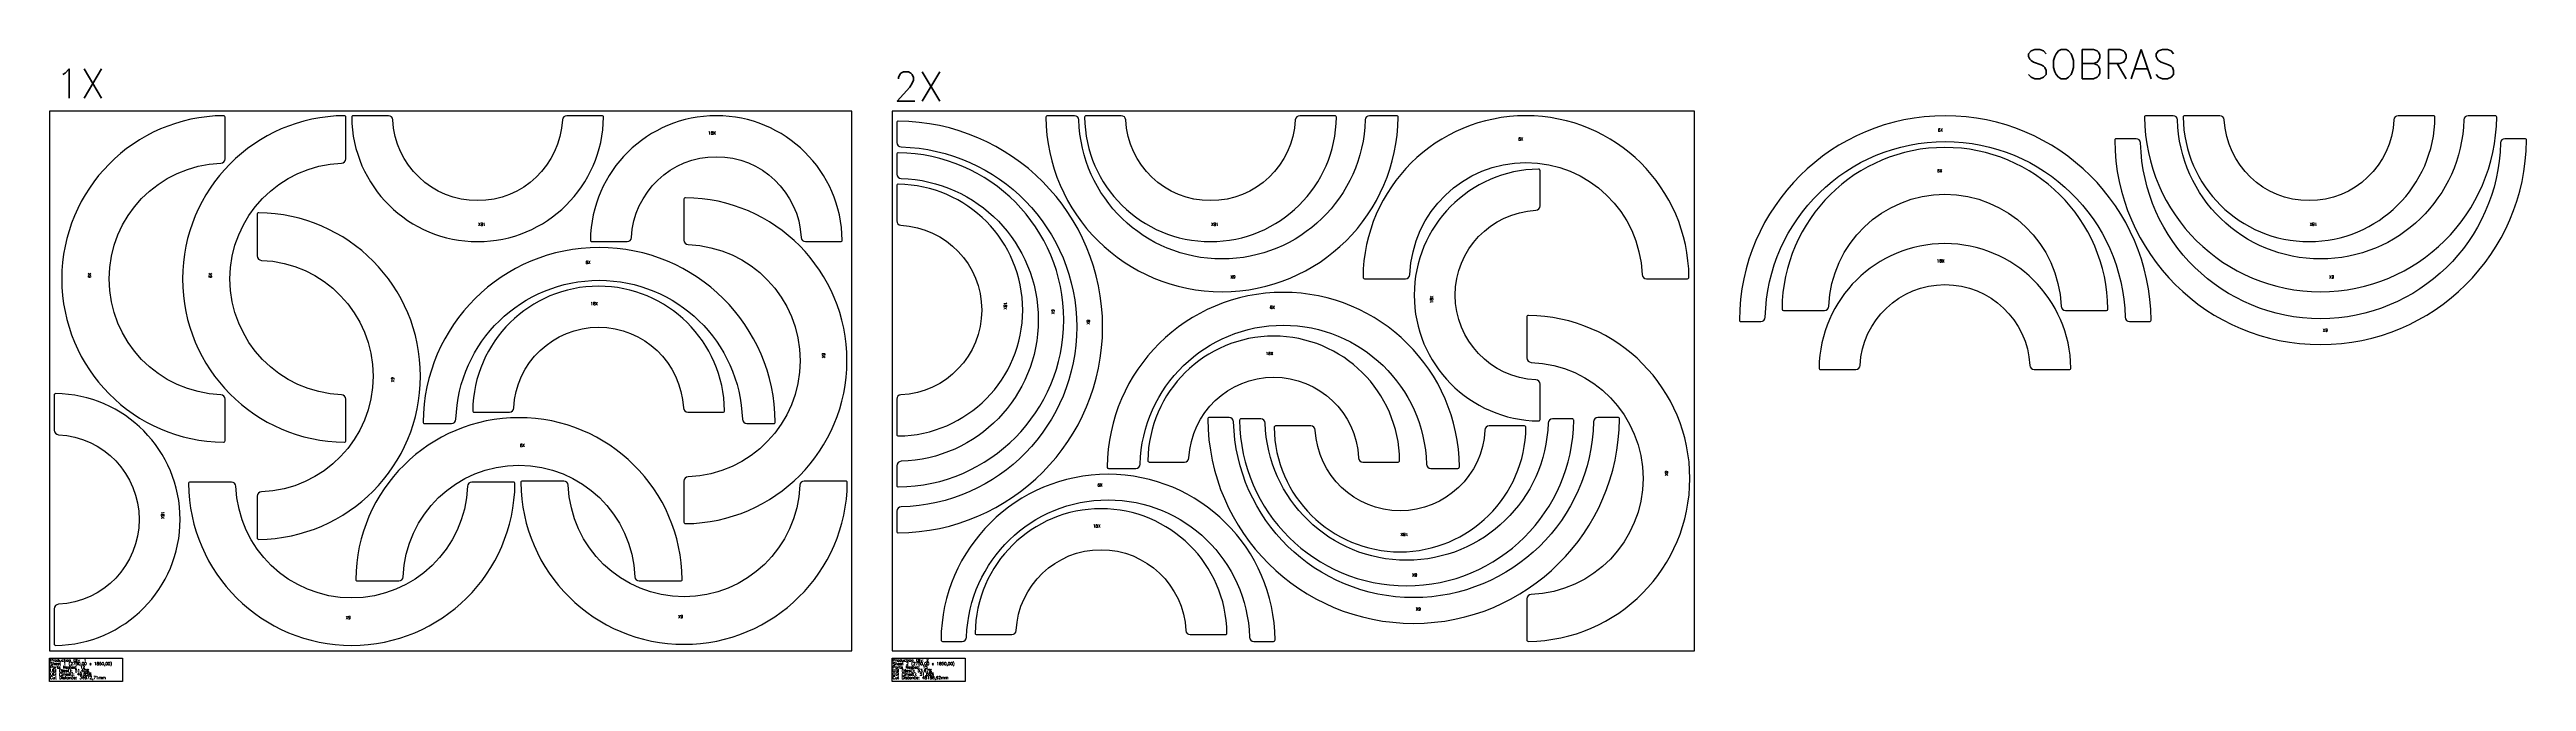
# Model space of a CAD drawing. Header units: millimetres. Extents: x 0 to 8488, y -105 to 2061.
import ezdxf

# ---------------------------------------------------------------- set-up
doc = ezdxf.new("R2010")
doc.units = ezdxf.units.MM
for name, color, linetype in [('--NestedParts--', 7, 'Continuous'), ('sheet', 24, 'Continuous'), ('Stats', 7, 'Continuous'), ('Texto', 7, 'Continuous')]:
    doc.layers.add(name, color=color, linetype=linetype)
doc.styles.get("Standard").update_dxf_attribs({"font": 'txt.shx'})

msp = doc.modelspace()

# ---------------------------------------------------------------- linework, layer by layer
at = {"layer": '--NestedParts--', "color": 7}
for points in [[(601.4, 862.8, 0.403587), (587, 877.8, -0.964232), (587, 1671.3, 0.403587), (601.4, 1686.2), (601.4, 1829, 0.416857), (596.4, 1834, 0.991023), (596.4, 715, 0.416857), (601.4, 720)], [(1015.4, 862.8, 0.403587), (1001, 877.8, -0.964232), (1001, 1671.3, 0.403587), (1015.4, 1686.2), (1015.4, 1829, 0.416857), (1010.4, 1834, 0.991023), (1010.4, 715, 0.416857), (1015.4, 720)], [(1772.5, 1834, 0.399922), (1757.5, 1819.7, -0.952125), (1176.2, 1819.7, 0.399922), (1161.3, 1834), (1040.4, 1834, 0.417652), (1035.4, 1828.9, 0.988345), (1898.4, 1828.9, 0.417652), (1893.4, 1834)], [(1979.4, 1402.5, 0.399922), (1994.4, 1416.8, -0.952125), (2575.7, 1416.8, 0.399922), (2590.7, 1402.5), (2711.5, 1402.5, 0.417652), (2716.5, 1407.6, 0.988345), (1853.6, 1407.6, 0.417652), (1858.6, 1402.5)], [(2903.5, 1741.8, 0.407278), (2918.1, 1726.8, -0.976541), (2918.1, 493.1, 0.407278), (2903.5, 478.1), (2903.5, 409.5, 0.416306), (2908.5, 404.5, 0.992888), (2908.5, 1815.4, 0.416306), (2903.5, 1810.4)], [(4523.9, 1834, 0.405556), (4508.9, 1819.4, -0.970782), (3527.3, 1819.4, 0.405556), (3512.3, 1834), (3419.6, 1834, 0.416663), (3414.6, 1829, 0.99168), (4621.6, 1829, 0.416663), (4616.6, 1834)], [(4284.3, 1834, 0.399922), (4269.3, 1819.7, -0.952125), (3688, 1819.7, 0.399922), (3673, 1834), (3552.2, 1834, 0.417652), (3547.2, 1828.9, 0.988345), (4410.1, 1828.9, 0.417652), (4405.1, 1834)], [(4647.1, 1275.4, 0.403613), (4662.1, 1289.8, -0.964317), (5457.5, 1289.8, 0.403613), (5472.5, 1275.4), (5613.3, 1275.4, 0.416862), (5618.3, 1280.4, 0.991007), (4501.3, 1280.4, 0.416862), (4506.3, 1275.4)], [(5864.7, 1128.4, 0.407278), (5879.7, 1143, -0.976541), (7113.3, 1143, 0.407278), (7128.3, 1128.4), (7197, 1128.4, 0.416306), (7202, 1133.4, 0.992888), (5791, 1133.4, 0.416306), (5796, 1128.4)], [(8288.8, 1834, 0.405556), (8273.8, 1819.4, -0.970782), (7292.2, 1819.4, 0.405556), (7277.2, 1834), (7184.5, 1834, 0.416663), (7179.5, 1829, 0.99168), (8386.5, 1829, 0.416663), (8381.5, 1834)], [(8049.2, 1834, 0.399922), (8034.2, 1819.7, -0.952125), (7452.9, 1819.7, 0.399922), (7437.9, 1834), (7317.1, 1834, 0.417652), (7312.1, 1828.9, 0.988345), (8175, 1828.9, 0.417652), (8170, 1834)], [(2903.5, 1634.1, 0.405453), (2918.1, 1619.1, -0.970437), (2918.1, 649.5, 0.405453), (2903.5, 634.5), (2903.5, 566.8, 0.416797), (2908.5, 561.8, 0.991228), (2908.5, 1706.8, 0.416797), (2903.5, 1701.8)], [(6082.9, 1166.6, 0.403613), (6097.9, 1181.1, -0.964317), (6893.4, 1181.1, 0.403613), (6908.4, 1166.6), (7049.1, 1166.6, 0.416862), (7054.1, 1171.7, 0.991007), (5937.2, 1171.7, 0.416862), (5942.2, 1166.6)], [(8414.8, 1755.2, 0.407278), (8399.8, 1740.6, -0.976541), (7166.2, 1740.6, 0.407278), (7151.2, 1755.2), (7082.5, 1755.2, 0.416306), (7077.5, 1750.2, 0.992888), (8488.5, 1750.2, 0.416306), (8483.5, 1755.2)], [(5108.2, 913.7, 0.399922), (5094, 928.6, -0.952125), (5094, 1509.9, 0.399922), (5108.2, 1524.9), (5108.2, 1645.8, 0.417652), (5103.2, 1650.8, 0.988345), (5103.2, 787.8, 0.417652), (5108.2, 792.8)], [(2174.3, 1407.1, 0.403613), (2188.8, 1392.1, -0.964317), (2188.8, 596.6, 0.403613), (2174.3, 581.6), (2174.3, 440.9, 0.416862), (2179.4, 435.9, 0.991007), (2179.4, 1552.9, 0.416862), (2174.3, 1547.9)], [(2903.5, 1473.4, 0.399922), (2917.8, 1458.4, -0.952125), (2917.8, 877.1, 0.399922), (2903.5, 862.1), (2903.5, 741.3, 0.417652), (2908.6, 736.3, 0.988345), (2908.6, 1599.2, 0.417652), (2903.5, 1594.2)], [(711.7, 1353.3, 0.403587), (726.2, 1338.3, -0.964232), (726.2, 544.8, 0.403587), (711.7, 529.9), (711.7, 387.1, 0.416857), (716.8, 382.1, 0.991023), (716.8, 1501.1, 0.416857), (711.7, 1496.1)], [(1377.8, 778.9, 0.405556), (1392.8, 793.4, -0.970782), (2374.4, 793.4, 0.405556), (2389.3, 778.9), (2482.1, 778.9, 0.416663), (2487.1, 783.9, 0.99168), (1280.1, 783.9, 0.416663), (1285.1, 778.9)], [(6190, 964.1, 0.399922), (6205, 978.4, -0.952125), (6786.3, 978.4, 0.399922), (6801.3, 964.1), (6922.1, 964.1, 0.417652), (6927.1, 969.1, 0.988345), (6064.2, 969.1, 0.417652), (6069.2, 964.1)], [(1576, 818.1, 0.399922), (1591, 832.4, -0.952125), (2172.3, 832.4, 0.399922), (2187.3, 818.1), (2308.1, 818.1, 0.417652), (2313.1, 823.2, 0.988345), (1450.2, 823.2, 0.417652), (1455.2, 818.1)], [(3722.3, 625.1, 0.405556), (3737.3, 639.6, -0.970782), (4718.9, 639.6, 0.405556), (4733.9, 625.1), (4826.6, 625.1, 0.416663), (4831.6, 630.1, 0.99168), (3624.6, 630.1, 0.416663), (3629.6, 625.1)], [(5062.9, 1003.7, 0.403613), (5077.3, 988.7, -0.964317), (5077.3, 193.2, 0.403613), (5062.9, 178.2), (5062.9, 37.5, 0.416862), (5067.9, 32.5, 0.991007), (5067.9, 1149.4, 0.416862), (5062.9, 1144.4)], [(3889.8, 647, 0.399922), (3904.8, 661.3, -0.952125), (4486.1, 661.3, 0.399922), (4501.1, 647), (4621.9, 647, 0.417652), (4626.9, 652.1, 0.988345), (3764, 652.1, 0.417652), (3769, 647)], [(16, 755.8, 0.399922), (30.3, 740.8, -0.952125), (30.3, 159.5, 0.399922), (16, 144.5), (16, 23.7, 0.417652), (21.1, 18.7, 0.988345), (21.1, 881.6, 0.417652), (16, 876.6)], [(1197, 239.4, 0.403587), (1212, 253.9, -0.964232), (2005.5, 253.9, 0.403587), (2020.5, 239.4), (2163.2, 239.4, 0.416857), (2168.2, 244.5, 0.991023), (1049.3, 244.5, 0.416857), (1054.3, 239.4)], [(5306.6, 799.5, 0.407278), (5291.6, 784.9, -0.976541), (4057.9, 784.9, 0.407278), (4042.9, 799.5), (3974.3, 799.5, 0.416306), (3969.3, 794.5, 0.992888), (5380.2, 794.5, 0.416306), (5375.2, 799.5)], [(5150.6, 795.3, 0.405453), (5135.6, 780.8, -0.970437), (4166, 780.8, 0.405453), (4151, 795.3), (4083.3, 795.3, 0.416797), (4078.3, 790.3, 0.991228), (5223.3, 790.3, 0.416797), (5218.3, 795.3)], [(4933.9, 770.8, 0.399922), (4918.9, 756.5, -0.952125), (4337.6, 756.5, 0.399922), (4322.6, 770.8), (4201.8, 770.8, 0.417652), (4196.8, 765.7, 0.988345), (5059.8, 765.7, 0.417652), (5054.8, 770.8)], [(3127.8, 32.5, 0.405453), (3142.8, 47, -0.970437), (4112.3, 47, 0.405453), (4127.3, 32.5), (4195, 32.5, 0.416797), (4200, 37.5, 0.991228), (3055.1, 37.5, 0.416797), (3060.1, 32.5)], [(1447.3, 578.3, 0.403587), (1432.3, 563.8, -0.964232), (638.8, 563.8, 0.403587), (623.8, 578.3), (481.1, 578.3, 0.416857), (476.1, 573.2, 0.991023), (1595, 573.2, 0.416857), (1590, 578.3)], [(2586.2, 581.9, 0.403587), (2571.3, 567.5, -0.964232), (1777.8, 567.5, 0.403587), (1762.8, 581.9), (1620, 581.9, 0.416857), (1615, 576.9, 0.991023), (2734, 576.9, 0.416857), (2729, 581.9)], [(3297.9, 55.5, 0.399922), (3312.8, 69.8, -0.952125), (3894.1, 69.8, 0.399922), (3909.1, 55.5), (4030, 55.5, 0.417652), (4035, 60.6, 0.988345), (3172, 60.6, 0.417652), (3177, 55.5)]]:
    msp.add_lwpolyline(points, format="xyb", close=True, dxfattribs=at)
at = {"layer": 'sheet', "color": 7}
for points in [[(0, 0), (2750, 0), (2750, 1850), (0, 1850)], [(2887.5, 0), (5637.5, 0), (5637.5, 1850), (2887.5, 1850)]]:
    msp.add_lwpolyline(points, close=True, dxfattribs=at)
at = {"layer": 'Stats', "color": 151}
for points in [[(0, -25), (250, -25), (250, -105), (0, -105), (0, -25)], [(2887.5, -25), (3137.5, -25), (3137.5, -105), (2887.5, -105), (2887.5, -25)]]:
    msp.add_lwpolyline(points, close=True, dxfattribs=at)

# ---------------------------------------------------------------- texts
at = {"char_height": 100, "attachment_point": 1}
for s, insert in [('SOBRAS', (6769.2, 2060.8)), ('1X', (19.8, 1994.4)), ('2X', (2892.1, 1984.2))]:
    msp.add_mtext_dynamic_manual_height_columns(s, width=265.409, gutter_width=1, heights=[0], dxfattribs=dict(at, insert=insert))
at = {"layer": 'Stats', "color": 60}
for s, p in [('Sheet 1 (2750,00 x 1850,00)', (2, -49)), ('Production Qty: 1', (2, -37)), ('Parts Nested: 12', (2, -61)), ('Util (Nest): 51,40%', (2, -73)), ('Util (Sheet): 49,85%', (2, -85)), ('Sheet 2 (2750,00 x 1850,00)', (2889.5, -49)), ('Production Qty: 2', (2889.5, -37)), ('Parts Nested: 15', (2889.5, -61)), ('Util (Nest): 53,67%', (2889.5, -73)), ('Util (Sheet): 51,66%', (2889.5, -85)), ('Cut Distance: 36972,71mm', (2, -97)), ('Cut Distance: 48188,92mm', (2889.5, -97))]:
    msp.add_text(s, height=10, dxfattribs=at).set_placement(p)
at = {"layer": 'Texto', "color": 3, "char_height": 10, "width": 38.745, "attachment_point": 1}
for s, insert in [('6X', (6471.6, 1789.9)), ('18X', (2257.4, 1779.6)), ('6X', (5033.6, 1758.8)), ('6X', (6469.5, 1650)), ('6X', (1837.2, 1336.2)), ('18X', (6468, 1341.1)), ('18X', (1854, 1195.2)), ('6X', (4181.7, 1182.4)), ('18X', (4167.8, 1024.1)), ('6X', (1612.3, 709)), ('6X', (3591.2, 573)), ('18X', (3575.9, 432.6))]:
    msp.add_mtext(s, dxfattribs=dict(at, insert=insert))
for s, insert, rotation in [('18X', (1494.5, 1456.9), 180), ('18X', (4006.3, 1456.9), 180), ('18X', (7771.2, 1456.9), 180), ('6X', (131.9, 1278), 90), ('6X', (545.9, 1278), 90), ('6X', (4064.5, 1276.6), 180), ('6X', (7829.4, 1276.6), 180), ('18X', (3280.6, 1195.4), 270), ('18X', (4731.2, 1191.6), 90), ('6X', (3444, 1170.7), 270), ('6X', (3565, 1134.9), 270), ('6X', (7807.9, 1093.7), 180), ('6X', (2657.7, 1020.6), 270), ('6X', (1181.2, 938), 270), ('6X', (5546.3, 617.2), 270), ('18X', (393.1, 477.8), 270), ('18X', (4655.9, 393.7), 180), ('6X', (4687.2, 254.9), 180), ('6X', (1032, 108.8), 180), ('6X', (2171, 112.4), 180), ('6X', (4699.6, 138), 180)]:
    msp.add_mtext(s, dxfattribs=dict(at, insert=insert, rotation=rotation))

doc.saveas('drawing.dxf')
